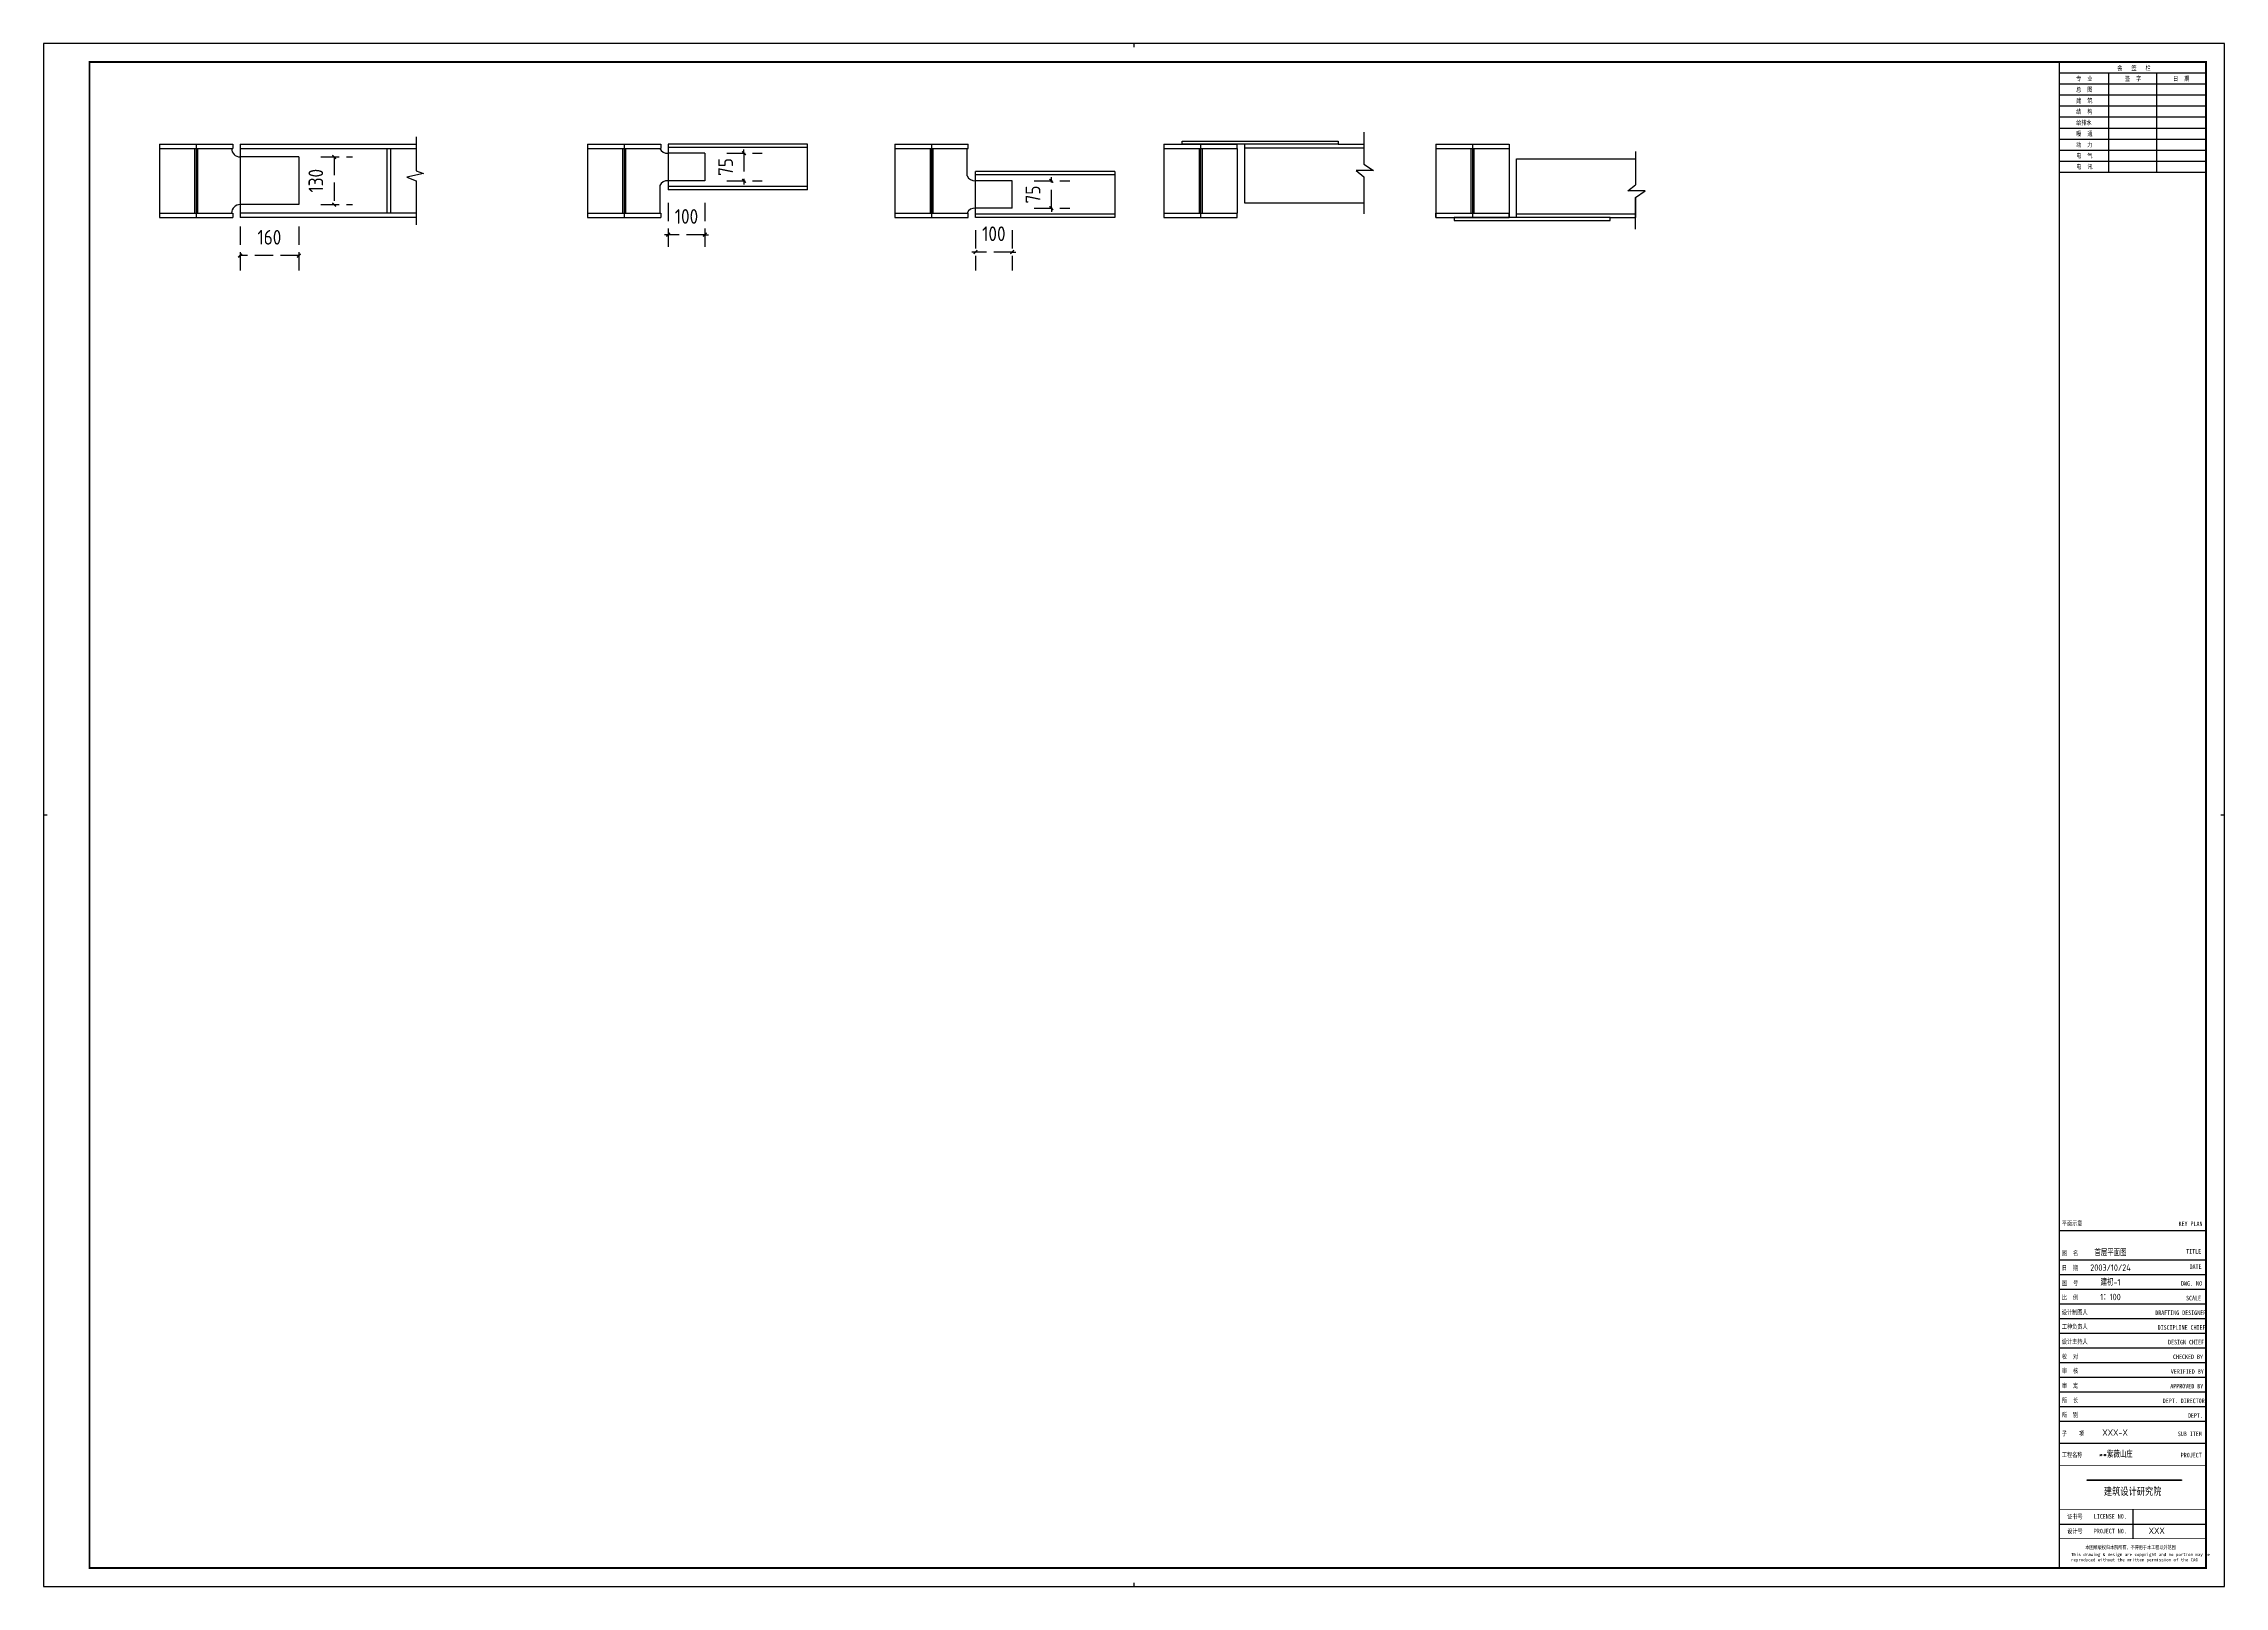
# Model space of a CAD drawing. Extents: x 1689 to 157754, y 6281 to 73826.
# Drawn here: x 128029 to 157754, y 52801 to 73826 of the extents above; entities that cross this region are included whole.
import ezdxf
from ezdxf.enums import TextEntityAlignment as Align

# ---------------------------------------------------------------- set-up
doc = ezdxf.new("R2010")
doc.units = 0
doc.header["$LTSCALE"] = 1000
doc.header["$MEASUREMENT"] = 0
doc.linetypes.add('DASH', pattern=[0.35, 0.25, -0.1])
doc.layers.add('PUB_TITLE', color=4, linetype='Continuous')
doc.styles.get("Standard").update_dxf_attribs({"font": 'gbenor.shx', "bigfont": 'gbcbig.shx'})
doc.styles.add('图框', font='')
doc.styles.get('图框').set_extended_font_data('SimSun')
doc.dimstyles.get("Standard").update_dxf_attribs({"dimscale": 100, "dimtxt": 3.5, "dimasz": 1, "dimexe": 2.5, "dimexo": 3, "dimgap": 1.5, "dimtad": 1, "dimdec": 0, "dimzin": 0, "dimdsep": 46, "dimtxsty": 'Standard', "dimblk": 'ARCHTICK', "dimcen": 0.09, "dimadec": 0, "dimazin": 0, "dimtfac": 1, "dimtdec": 0, "dimtix": 1, "dimtmove": 2, "dimatfit": 3, "dimfxl": 1, "dimtolj": 1, "dimtzin": 0, "dimarcsym": 0})

# ---------------------------------------------------------------- blocks, each defined once
blk = doc.blocks.new('$titleblk$00000167')
blk.add_hatch(color=256).paths.add_polyline_path([(-74.9, 58.1), (-74.9, 57.7), (-23.4, 57.7), (-23.4, 58.1)])
for p, q in [((-594.5, 839), (-594.5, 841)), ((-90, 825), (-10, 825)), ((-63, 771), (-63, 825)), ((-37, 825), (-37, 771)), ((-90, 819), (-10, 819)), ((-90, 813), (-10, 813)), ((-90, 807), (-10, 807)), ((-90, 801), (-10, 801)), ((-90, 795), (-10, 795)), ((-90, 789), (-10, 789)), ((-90, 783), (-10, 783)), ((-90, 777), (-10, 777)), ((-90, 771), (-10, 771)), ((-1187, 420.5), (-1189, 420.5)), ((0, 420.5), (-2, 420.5)), ((-90, 194), (-10, 194)), ((-90, 194), (-10, 194)), ((-90, 178), (-10, 178)), ((-90, 170), (-10, 170)), ((-90, 162), (-10, 162)), ((-90, 154), (-10, 154)), ((-90, 146), (-10, 146)), ((-90, 138), (-10, 138)), ((-90, 130), (-10, 130)), ((-90, 122), (-10, 122)), ((-90, 114), (-10, 114)), ((-90, 106), (-10, 106)), ((-90, 98), (-10, 98)), ((-90, 90), (-10, 90)), ((-90, 78), (-10, 78)), ((-50, 42), (-50, 26)), ((-90, 34), (-10, 34)), ((-594.5, 0), (-594.5, 2))]:
    blk.add_line(p, q)
for points in [[(-1189, 0), (0, 0), (0, 841), (-1189, 841)], [(-74.9, 58.1), (-23.4, 58.1), (-23.4, 57.7), (-74.9, 57.7)]]:
    blk.add_lwpolyline(points, close=True)
at = {"const_width": 1}
blk.add_lwpolyline([(-1164, 10), (-10, 10), (-10, 831), (-1164, 831)], close=True, dxfattribs=at)
for points, const_width in [([(-90, 831), (-90, 10)], 0.8), ([(-90, 831), (-90, 767)], 0.8), ([(-10, 767), (-10, 831), (-90, 831)], 0.8), ([(-90, 10), (-10, 10), (-10, 200)], 0.8), ([(-90, 66), (-10, 66)], 0.4), ([(-90, 42), (-10, 42)], 0.4), ([(-90, 26), (-10, 26)], 0.4)]:
    blk.add_lwpolyline(points, dxfattribs=dict(const_width=const_width))
at = {"style": '图框', "width": 0.8}
for s, height, p in [('专  业', 2.5, (-80.8, 820.7)), ('会   签   栏', 2.5, (-58.4, 826.5)), ('签  字', 2.5, (-54.2, 820.7)), ('日  期', 2.5, (-28, 820.7)), ('总  图', 2.5, (-80.8, 814.7)), ('建  筑', 2.5, (-80.8, 808.7)), ('结  构', 2.5, (-80.8, 802.7)), ('给排水', 2.5, (-80.8, 796.7)), ('动  力', 2.5, (-80.8, 784.7)), ('暖  通', 2.5, (-80.8, 790.7)), ('电  气', 2.5, (-80.8, 778.7)), ('电  讯', 2.5, (-80.8, 772.7)), ('平面示意', 2.5, (-88.6, 196.7)), ('KEY PLAN', 2.5, (-25, 196.4)), ('图  名', 2.5, (-88.6, 180.4)), ('TITLE', 2.5, (-20.8, 181.4)), ('图  号', 2.5, (-88.6, 164.1)), ('日  期', 2.5, (-88.6, 172.4)), ('DWG. NO', 2.5, (-23.6, 163.9)), ('DATE', 2.5, (-19, 173.1)), ('比  例', 2.5, (-88.6, 156.3)), ('SCALE', 2.5, (-20.9, 155.9)), ('设计制图人', 2.5, (-88.6, 148.2)), ('工种负责人', 2.5, (-88.6, 140.4)), ('DRAFTING DESIGNER', 2.5, (-37.7, 147.9)), ('设计主持人', 2.5, (-88.6, 132.2)), ('DISCIPLINE CHIEF', 2.5, (-36.4, 139.9)), ('DESIGN CHIEF', 2.5, (-30.7, 131.9)), ('校  对', 2.5, (-88.6, 124.1)), ('审  核', 2.5, (-88.6, 116.3)), ('CHECKED BY', 2.5, (-28, 123.9)), ('审  定', 2.5, (-88.6, 108.2)), ('APPROVED BY', 2.5, (-29.5, 107.9)), ('VERIFIED BY', 2.5, (-29.2, 115.9)), ('所  长', 2.5, (-88.6, 100.2)), ('所  别', 2.5, (-88.6, 92.3)), ('DEPT. DIRECTOR', 2.5, (-33.6, 99.9)), ('子    项', 2.5, (-88.6, 82.1)), ('SUB ITEM', 2.5, (-25.4, 81.9)), ('DEPT.', 2.5, (-19.9, 91.9)), ('工程名称', 2.5, (-88.6, 70.5)), ('PROJECT', 2.5, (-23.8, 70.3)), ('建筑设计研究院', 4, (-65.7, 49.8)), ('证书号', 2.5, (-85.7, 36.8)), ('LICENSE NO.', 2.5, (-71.2, 36.9)), ('设计号', 2.5, (-85.7, 28.9)), ('PROJECT NO.', 2.5, (-71.2, 28.9)), ('本图纸版权归本院所有，不得用于本工程以外范围', 2, (-75.8, 20.3))]:
    blk.add_text(s, height=height, dxfattribs=at).set_placement(p)
at = {"insert": (-83.6, 18.2), "char_height": 1.7, "width": 72.25, "attachment_point": 1, "style": '图框'}
blk.add_mtext('This drawing & design are copyright and no portion may be reproduced without the written permission of the CAG', dxfattribs=at)
at = {"flags": 4}
for tag, p in [('(扩展图名)', (-62.1, 184.1)), ('图名', (-62.1, 180.1)), ('图号', (-62.1, 164)), ('日期', (-62.1, 172)), ('比例', (-62.1, 156)), ('子项', (-59.6, 82.1)), ('工程名称', (-59.2, 70.2)), ('设计号', (-36.9, 28.6))]:
    blk.add_attdef(tag, text='', height=3.5, dxfattribs=at).set_placement(p, align=Align.CENTER)
for tag, p in [('设计人', (-64.8, 148.1)), ('负责人', (-64.7, 140.3)), ('主持人', (-64.7, 132.3)), ('校对人', (-64.3, 124.4)), ('审核人', (-64, 116.2)), ('审定人', (-64.2, 108)), ('所长', (-64.2, 99.8))]:
    blk.add_attdef(tag, p, '', height=3.5)
blk = doc.blocks.new('_ArchTick')
at = {"color": 0, "linetype": 'ByBlock', "const_width": 0.4}
blk.add_lwpolyline([(-0.5, -0.5), (0.5, 0.5)], dxfattribs=at)
blk = doc.blocks.new('*D213')
at = {"color": 0, "linetype": 'DASH', "lineweight": -2}
for p, q in [((131806.5, 72282.5), (132239.5, 72282.5)), ((131989.5, 72282.5), (131989.5, 71632.5)), ((131806.5, 71632.5), (132239.5, 71632.5))]:
    blk.add_line(p, q, dxfattribs=at)
at = {"layer": 'Defpoints', "color": 0}
for p in [(131506.5, 72282.5), (131506.5, 71632.5), (131989.5, 71632.5)]:
    blk.add_point(p, dxfattribs=at)
at = {"color": 0, "lineweight": -2, "xscale": 50, "yscale": 50, "zscale": 50}
for p, rotation in [((131989.5, 72282.5), 90), ((131989.5, 71632.5), 270)]:
    blk.add_blockref('_ArchTick', p, dxfattribs=dict(at, rotation=rotation))
at = {"color": 0, "insert": (131739.5, 71957.5), "char_height": 200, "attachment_point": 5, "rotation": 90}
blk.add_mtext('\\A1;130', dxfattribs=at)
blk = doc.blocks.new('*D214')
at = {"color": 0, "linetype": 'DASH', "lineweight": -2}
for p, q in [((130706.5, 71332.5), (130706.5, 70686.5)), ((131506.5, 71332.5), (131506.5, 70686.5)), ((131506.5, 70936.5), (130706.5, 70936.5))]:
    blk.add_line(p, q, dxfattribs=at)
at = {"layer": 'Defpoints', "color": 0}
for p in [(130706.5, 71632.5), (131506.5, 71632.5), (130706.5, 70936.5)]:
    blk.add_point(p, dxfattribs=at)
at = {"color": 0, "lineweight": -2, "xscale": 50, "yscale": 50, "zscale": 50, "rotation": 180}
blk.add_blockref('_ArchTick', (130706.5, 70936.5), dxfattribs=at)
at = {"color": 0, "lineweight": -2, "xscale": 50, "yscale": 50, "zscale": 50}
blk.add_blockref('_ArchTick', (131506.5, 70936.5), dxfattribs=at)
at = {"color": 0, "insert": (131106.5, 71186.5), "char_height": 200, "attachment_point": 5}
blk.add_mtext('\\A1;160', dxfattribs=at)
blk = doc.blocks.new('*D216')
at = {"color": 0, "linetype": 'DASH', "lineweight": -2}
for p, q in [((136541.5, 71657.5), (136541.5, 70971)), ((137041.5, 71657.5), (137041.5, 70971)), ((136541.5, 71221), (136491.5, 71221)), ((137041.5, 71221), (136541.5, 71221)), ((137041.5, 71221), (137091.5, 71221))]:
    blk.add_line(p, q, dxfattribs=at)
at = {"layer": 'Defpoints', "color": 0}
for p in [(136541.5, 71957.5), (137041.5, 71957.5), (136541.5, 71221)]:
    blk.add_point(p, dxfattribs=at)
at = {"color": 0, "lineweight": -2, "xscale": 50, "yscale": 50, "zscale": 50}
blk.add_blockref('_ArchTick', (136541.5, 71221), dxfattribs=at)
at = {"color": 0, "lineweight": -2, "xscale": 50, "yscale": 50, "zscale": 50, "rotation": 180}
blk.add_blockref('_ArchTick', (137041.5, 71221), dxfattribs=at)
at = {"color": 0, "insert": (136791.5, 71471), "char_height": 200, "attachment_point": 5}
blk.add_mtext('\\A1;100', dxfattribs=at)
blk = doc.blocks.new('*D217')
at = {"color": 0, "linetype": 'DASH', "lineweight": -2}
for p, q in [((137341.5, 72332.5), (137825, 72332.5)), ((137575, 72332.5), (137575, 72382.5)), ((137575, 72332.5), (137575, 71957.5)), ((137341.5, 71957.5), (137825, 71957.5)), ((137575, 71957.5), (137575, 71907.5))]:
    blk.add_line(p, q, dxfattribs=at)
at = {"layer": 'Defpoints', "color": 0}
for p in [(137041.5, 72332.5), (137041.5, 71957.5), (137575, 71957.5)]:
    blk.add_point(p, dxfattribs=at)
at = {"color": 0, "lineweight": -2, "xscale": 50, "yscale": 50, "zscale": 50}
for p, rotation in [((137575, 72332.5), 270), ((137575, 71957.5), 90)]:
    blk.add_blockref('_ArchTick', p, dxfattribs=dict(at, rotation=rotation))
at = {"color": 0, "insert": (137325, 72145), "char_height": 200, "attachment_point": 5, "rotation": 90}
blk.add_mtext('\\A1;75', dxfattribs=at)
blk = doc.blocks.new('*D219')
at = {"color": 0, "linetype": 'DASH', "lineweight": -2}
for p, q in [((141531.5, 71957.5), (142015, 71957.5)), ((141765, 71957.5), (141765, 72007.5)), ((141765, 71582.5), (141765, 71957.5)), ((141531.5, 71582.5), (142015, 71582.5)), ((141765, 71582.5), (141765, 71532.5))]:
    blk.add_line(p, q, dxfattribs=at)
at = {"layer": 'Defpoints', "color": 0}
for p in [(141231.5, 71957.5), (141765, 71957.5), (141231.5, 71582.5)]:
    blk.add_point(p, dxfattribs=at)
at = {"color": 0, "lineweight": -2, "xscale": 50, "yscale": 50, "zscale": 50}
for p, rotation in [((141765, 71957.5), 270), ((141765, 71582.5), 90)]:
    blk.add_blockref('_ArchTick', p, dxfattribs=dict(at, rotation=rotation))
at = {"color": 0, "insert": (141515, 71770), "char_height": 200, "attachment_point": 5, "rotation": 90}
blk.add_mtext('\\A1;75', dxfattribs=at)
blk = doc.blocks.new('*D220')
at = {"color": 0, "linetype": 'DASH', "lineweight": -2}
for p, q in [((140731.5, 71282.5), (140731.5, 70735)), ((141231.5, 71282.5), (141231.5, 70735)), ((140731.5, 70985), (140681.5, 70985)), ((141231.5, 70985), (140731.5, 70985)), ((141231.5, 70985), (141281.5, 70985))]:
    blk.add_line(p, q, dxfattribs=at)
at = {"layer": 'Defpoints', "color": 0}
for p in [(140731.5, 71582.5), (141231.5, 71582.5), (140731.5, 70985)]:
    blk.add_point(p, dxfattribs=at)
at = {"color": 0, "lineweight": -2, "xscale": 50, "yscale": 50, "zscale": 50}
blk.add_blockref('_ArchTick', (140731.5, 70985), dxfattribs=at)
at = {"color": 0, "lineweight": -2, "xscale": 50, "yscale": 50, "zscale": 50, "rotation": 180}
blk.add_blockref('_ArchTick', (141231.5, 70985), dxfattribs=at)
at = {"color": 0, "insert": (140981.5, 71235), "char_height": 200, "attachment_point": 5}
blk.add_mtext('\\A1;100', dxfattribs=at)

msp = doc.modelspace()

# ---------------------------------------------------------------- linework, layer by layer
for p, q in [((133106.5, 72557.5), (133106.5, 72094.5)), ((146022.5, 72617.5), (146022.5, 72185)), ((129606.5, 72457.5), (130606.5, 72457.5)), ((129606.5, 72457.5), (129606.5, 72397.5)), ((129606.5, 72397.5), (130606.5, 72397.5)), ((129606.5, 72397.5), (129606.5, 71517.5)), ((130086.5, 72397.5), (130086.5, 71517.5)), ((130126.5, 72397.5), (130126.5, 71517.5)), ((130606.5, 72457.5), (130606.5, 72397.5)), ((130706.5, 72457.5), (130706.5, 71457.5)), ((130706.5, 72457.5), (133106.5, 72457.5)), ((130706.5, 72397.5), (133106.5, 72397.5)), ((131506.5, 72282.5), (130706.5, 72282.5)), ((131506.5, 72282.5), (131506.5, 71632.5)), ((132706.5, 72397.5), (132706.5, 71517.5)), ((132756.5, 72397.5), (132756.5, 71517.5)), ((135441.5, 72457.5), (136441.5, 72457.5)), ((135441.5, 72457.5), (135441.5, 72397.5)), ((135441.5, 72397.5), (136441.5, 72397.5)), ((135441.5, 72397.5), (135441.5, 71517.5)), ((135921.5, 72397.5), (135921.5, 71517.5)), ((135961.5, 72397.5), (135961.5, 71517.5)), ((136441.5, 72457.5), (136441.5, 72397.5)), ((136541.5, 72457.5), (136541.5, 71832.5)), ((138441.5, 72457.5), (136541.5, 72457.5)), ((138441.5, 72412.5), (136541.5, 72412.5)), ((137041.5, 72332.5), (136541.5, 72332.5)), ((137041.5, 72332.5), (137041.5, 71957.5)), ((138441.5, 71832.5), (138441.5, 72457.5)), ((139631.5, 72457.5), (140631.5, 72457.5)), ((139631.5, 72457.5), (139631.5, 72397.5)), ((139631.5, 72397.5), (140631.5, 72397.5)), ((139631.5, 72397.5), (139631.5, 71517.5)), ((140111.5, 72397.5), (140111.5, 71517.5)), ((140151.5, 72397.5), (140151.5, 71517.5)), ((140616.5, 72022.5), (140616.5, 72397.5)), ((140631.5, 72397.5), (140631.5, 72457.5)), ((143300, 72457.5), (144300, 72457.5)), ((143300, 72457.5), (143300, 72397.5)), ((143300, 72397.5), (144300, 72397.5)), ((143300, 72397.5), (143300, 71517.5)), ((143550, 72457.5), (143550, 72497.5)), ((143550, 72497.5), (145675, 72497.5)), ((144300, 72457.5), (143550, 72457.5)), ((143780, 72397.5), (143780, 71517.5)), ((143820, 72397.5), (143820, 71517.5)), ((144300, 72397.5), (144300, 72457.5)), ((145675, 72457.5), (144300, 72457.5)), ((144300, 72397.5), (144300, 71517.5)), ((144400, 72457.5), (144400, 71657.5)), ((144400, 72407.5), (146022.5, 72407.5)), ((145675, 72497.5), (145675, 72457.5)), ((145675, 72457.5), (146022.5, 72457.5)), ((147005, 72457.5), (147005, 71517.5)), ((147005, 72457.5), (148005, 72457.5)), ((147005, 72397.5), (148005, 72397.5)), ((147485, 72397.5), (147485, 71517.5)), ((147525, 72397.5), (147525, 71517.5)), ((148005, 72457.5), (148005, 71517.5)), ((148105, 71457.5), (148105, 72257.5)), ((148105, 72257.5), (149727.5, 72257.5)), ((149727.5, 72357.5), (149727.5, 71902.5)), ((133106.5, 71957.5), (133106.5, 71357.5)), ((137041.5, 71957.5), (136541.5, 71957.5)), ((140731.5, 71457.5), (140731.5, 72082.5)), ((142631.5, 72082.5), (140731.5, 72082.5)), ((142631.5, 72037.5), (140731.5, 72037.5)), ((141231.5, 71957.5), (140731.5, 71957.5)), ((141231.5, 71582.5), (141231.5, 71957.5)), ((142631.5, 72082.5), (142631.5, 71457.5)), ((146022.5, 72012.5), (146022.5, 71505)), ((136426.5, 71892.5), (136426.5, 71517.5)), ((138441.5, 71877.5), (136541.5, 71877.5)), ((138441.5, 71832.5), (136541.5, 71832.5)), ((144400, 71657.5), (146022.5, 71657.5)), ((149727.5, 71297.5), (149727.5, 71730)), ((149727.5, 71730), (149727.5, 71457.5)), ((129606.5, 71517.5), (130606.5, 71517.5)), ((129606.5, 71517.5), (129606.5, 71457.5)), ((129606.5, 71457.5), (130606.5, 71457.5)), ((130606.5, 71517.5), (130606.5, 71457.5)), ((131506.5, 71632.5), (130706.5, 71632.5)), ((133106.5, 71517.5), (130706.5, 71517.5)), ((133106.5, 71457.5), (130706.5, 71457.5)), ((135441.5, 71517.5), (136441.5, 71517.5)), ((135441.5, 71517.5), (135441.5, 71457.5)), ((135441.5, 71457.5), (136441.5, 71457.5)), ((136441.5, 71517.5), (136441.5, 71457.5)), ((139631.5, 71517.5), (140631.5, 71517.5)), ((139631.5, 71517.5), (139631.5, 71457.5)), ((139631.5, 71457.5), (140631.5, 71457.5)), ((140631.5, 71457.5), (140631.5, 71517.5)), ((141231.5, 71582.5), (140731.5, 71582.5)), ((142631.5, 71502.5), (140731.5, 71502.5)), ((142631.5, 71457.5), (140731.5, 71457.5)), ((143300, 71517.5), (144300, 71517.5)), ((143300, 71517.5), (143300, 71457.5)), ((143300, 71457.5), (144300, 71457.5)), ((144300, 71457.5), (144300, 71517.5)), ((147005, 71517.5), (148005, 71517.5)), ((147005, 71517.5), (148005, 71517.5)), ((147005, 71457.5), (147005, 71517.5)), ((147005, 71517.5), (147005, 71457.5)), ((147005, 71457.5), (148005, 71457.5)), ((147005, 71457.5), (148005, 71457.5)), ((148005, 71457.5), (147255, 71457.5)), ((147255, 71457.5), (147255, 71417.5)), ((147255, 71417.5), (149380, 71417.5)), ((148005, 71457.5), (148005, 71517.5)), ((148005, 71517.5), (148005, 71457.5)), ((149380, 71457.5), (148005, 71457.5)), ((148105, 71507.5), (149727.5, 71507.5)), ((149380, 71417.5), (149380, 71457.5)), ((149380, 71457.5), (149727.5, 71457.5))]:
    msp.add_line(p, q)
at = {"color": 1}
for p, q in [((130106.5, 72457.5), (130106.5, 71457.5)), ((135941.5, 72457.5), (135941.5, 71457.5)), ((140131.5, 72457.5), (140131.5, 71457.5)), ((143800, 72457.5), (143800, 71457.5)), ((147505, 72457.5), (147505, 71457.5))]:
    msp.add_line(p, q, dxfattribs=at)
for points in [[(133106.5, 72094.5), (133205, 72057), (132980.5, 72007.5), (133106.5, 71957.5)], [(146022.5, 72185), (146155, 72095), (145920, 72095), (146022.5, 72012.5)], [(149727.5, 71730), (149860, 71820), (149625, 71820), (149727.5, 71902.5)]]:
    msp.add_lwpolyline(points)
for centre, radius, start, end in [((130706.5, 72397.5), 115, 180, 270), ((136531.3, 72448.7), 116.6, 206.03161, 275.01662), ((136531.3, 71841.3), 116.6, 84.98338, 153.96839), ((140721.3, 72073.7), 116.6, 206.03161, 275.01662), ((130706.5, 71517.5), 115, 90, 180), ((140721.3, 71466.3), 116.6, 84.98338, 153.96839)]:
    msp.add_arc(centre, radius, start, end)

# ---------------------------------------------------------------- block references
at = {"layer": 'PUB_TITLE', "xscale": 25, "yscale": 25, "zscale": 25}
msp.add_blockref('$titleblk$00000167', (157754.1, 52801), dxfattribs=at).add_auto_attribs({'比例': '1：100', '图号': '建初-1', '日期': '2003/10/24', '图名': '首层平面图', '子项': 'XXX-X', '工程名称': '**紫薇山庄', '设计号': 'XXX'})

# ---------------------------------------------------------------- dimensions: what is measured, and where the dimension line sits
for p1, p2, distance, picture, middle in [((131506.5, 72282.5), (131506.5, 71632.5), 483, '*D213', (131739.5, 71957.5)), ((137041.5, 72332.5), (137041.5, 71957.5), 533.5, '*D217', (137325, 72145)), ((137041.5, 71957.5), (136541.5, 71957.5), 736.5, '*D216', (136791.5, 71471)), ((141231.5, 71582.5), (141231.5, 71957.5), -533.5, '*D219', (141515, 71770)), ((131506.5, 71632.5), (130706.5, 71632.5), 696, '*D214', (131106.5, 71186.5)), ((141231.5, 71582.5), (140731.5, 71582.5), 597.5, '*D220', (140981.5, 71235))]:
    dim = msp.add_aligned_dim(p1=p1, p2=p2, distance=distance, dimstyle='Standard', override={"dimtxt": 2, "dimasz": 0.5, "dimlfac": 0.2})
    dim.commit()
    dim.dimension.update_dxf_attribs({"geometry": picture, "text_midpoint": middle})

doc.saveas('drawing.dxf')
